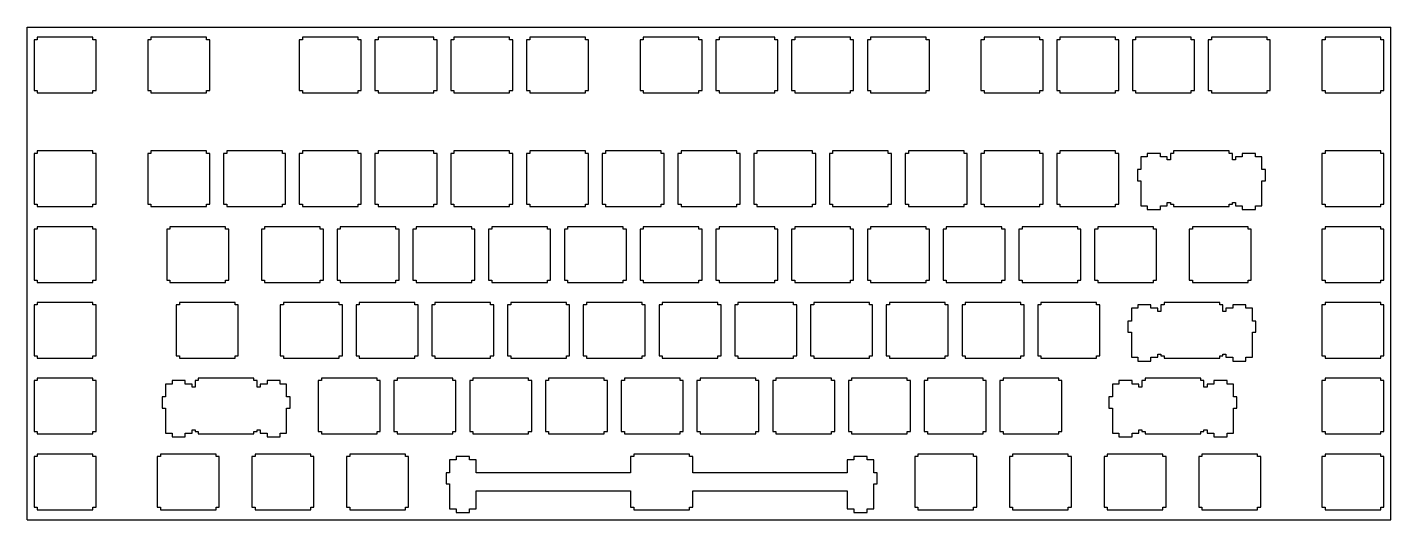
# Model space of a CAD drawing. Extents: x -171 to 171, y -62 to 62.
import ezdxf

# ---------------------------------------------------------------- set-up
doc = ezdxf.new("R2010")
doc.units = 0
doc.layers.get('0').update_dxf_attribs({"linetype": 'continuous'})

# ---------------------------------------------------------------- blocks, each defined once
blk = doc.blocks.new('SHAPE')
at = {"color": 0}
for p, q in [((-171.45, -61.9125), (-171.45, 61.9125)), ((-171.45, 61.9125), (171.45, 61.9125)), ((171.45, -61.9125), (171.45, 61.9125)), ((-168.925, 58.7875), (-169.725, 58.7875)), ((-169.725, 58.7875), (-169.725, 45.9875)), ((-168.925, 59.3875), (-168.925, 58.7875)), ((-154.925, 59.3875), (-168.925, 59.3875)), ((-154.925, 58.7875), (-154.925, 59.3875)), ((-154.125, 58.7875), (-154.925, 58.7875)), ((-154.125, 45.9875), (-154.125, 58.7875)), ((-141.15, 58.7875), (-141.15, 45.9875)), ((-140.35, 58.7875), (-141.15, 58.7875)), ((-140.35, 59.3875), (-140.35, 58.7875)), ((-126.35, 59.3875), (-140.35, 59.3875)), ((-126.35, 58.7875), (-126.35, 59.3875)), ((-125.55, 58.7875), (-126.35, 58.7875)), ((-125.55, 45.9875), (-125.55, 58.7875)), ((-103.05, 58.7875), (-103.05, 45.9875)), ((-102.25, 58.7875), (-103.05, 58.7875)), ((-102.25, 59.3875), (-102.25, 58.7875)), ((-88.25, 59.3875), (-102.25, 59.3875)), ((-88.25, 58.7875), (-88.25, 59.3875)), ((-87.45, 58.7875), (-88.25, 58.7875)), ((-87.45, 45.9875), (-87.45, 58.7875)), ((-84, 58.7875), (-84, 45.9875)), ((-83.2, 58.7875), (-84, 58.7875)), ((-69.2, 59.3875), (-83.2, 59.3875)), ((-83.2, 59.3875), (-83.2, 58.7875)), ((-69.2, 58.7875), (-69.2, 59.3875)), ((-68.4, 58.7875), (-69.2, 58.7875)), ((-68.4, 45.9875), (-68.4, 58.7875)), ((-64.95, 58.7875), (-64.95, 45.9875)), ((-64.15, 58.7875), (-64.95, 58.7875)), ((-50.15, 59.3875), (-64.15, 59.3875)), ((-64.15, 59.3875), (-64.15, 58.7875)), ((-50.15, 58.7875), (-50.15, 59.3875)), ((-49.35, 58.7875), (-50.15, 58.7875)), ((-49.35, 45.9875), (-49.35, 58.7875)), ((-45.1, 58.7875), (-45.9, 58.7875)), ((-45.9, 58.7875), (-45.9, 45.9875)), ((-31.1, 59.3875), (-45.1, 59.3875)), ((-45.1, 59.3875), (-45.1, 58.7875)), ((-31.1, 58.7875), (-31.1, 59.3875)), ((-30.3, 58.7875), (-31.1, 58.7875)), ((-30.3, 45.9875), (-30.3, 58.7875)), ((-17.325, 58.7875), (-17.325, 45.9875)), ((-16.525, 58.7875), (-17.325, 58.7875)), ((-16.525, 59.3875), (-16.525, 58.7875)), ((-2.525, 59.3875), (-16.525, 59.3875)), ((-2.525, 58.7875), (-2.525, 59.3875)), ((-1.725, 58.7875), (-2.525, 58.7875)), ((-1.725, 45.9875), (-1.725, 58.7875)), ((2.525, 58.7875), (1.725, 58.7875)), ((1.725, 58.7875), (1.725, 45.9875)), ((2.525, 59.3875), (2.525, 58.7875)), ((16.525, 59.3875), (2.525, 59.3875)), ((16.525, 58.7875), (16.525, 59.3875)), ((17.325, 58.7875), (16.525, 58.7875)), ((17.325, 45.9875), (17.325, 58.7875)), ((21.575, 58.7875), (20.775, 58.7875)), ((20.775, 58.7875), (20.775, 45.9875)), ((21.575, 59.3875), (21.575, 58.7875)), ((35.575, 59.3875), (21.575, 59.3875)), ((35.575, 58.7875), (35.575, 59.3875)), ((36.375, 58.7875), (35.575, 58.7875)), ((36.375, 45.9875), (36.375, 58.7875)), ((39.825, 58.7875), (39.825, 45.9875)), ((40.625, 58.7875), (39.825, 58.7875)), ((54.625, 59.3875), (40.625, 59.3875)), ((40.625, 59.3875), (40.625, 58.7875)), ((54.625, 58.7875), (54.625, 59.3875)), ((55.425, 58.7875), (54.625, 58.7875)), ((55.425, 45.9875), (55.425, 58.7875)), ((69.2, 58.7875), (68.4, 58.7875)), ((68.4, 58.7875), (68.4, 45.9875)), ((83.2, 59.3875), (69.2, 59.3875)), ((69.2, 59.3875), (69.2, 58.7875)), ((83.2, 58.7875), (83.2, 59.3875)), ((84, 58.7875), (83.2, 58.7875)), ((84, 45.9875), (84, 58.7875)), ((87.45, 58.7875), (87.45, 45.9875)), ((88.25, 58.7875), (87.45, 58.7875)), ((88.25, 59.3875), (88.25, 58.7875)), ((102.25, 59.3875), (88.25, 59.3875)), ((102.25, 58.7875), (102.25, 59.3875)), ((103.05, 58.7875), (102.25, 58.7875)), ((103.05, 45.9875), (103.05, 58.7875)), ((106.5, 58.7875), (106.5, 45.9875)), ((107.3, 58.7875), (106.5, 58.7875)), ((107.3, 59.3875), (107.3, 58.7875)), ((121.3, 59.3875), (107.3, 59.3875)), ((121.3, 58.7875), (121.3, 59.3875)), ((122.1, 58.7875), (121.3, 58.7875)), ((122.1, 45.9875), (122.1, 58.7875)), ((125.55, 58.7875), (125.55, 45.9875)), ((126.35, 58.7875), (125.55, 58.7875)), ((140.35, 59.3875), (126.35, 59.3875)), ((126.35, 59.3875), (126.35, 58.7875)), ((140.35, 58.7875), (140.35, 59.3875)), ((141.15, 58.7875), (140.35, 58.7875)), ((141.15, 45.9875), (141.15, 58.7875)), ((154.125, 58.7875), (154.125, 45.9875)), ((154.925, 58.7875), (154.125, 58.7875)), ((154.925, 59.3875), (154.925, 58.7875)), ((168.925, 59.3875), (154.925, 59.3875)), ((168.925, 58.7875), (168.925, 59.3875)), ((169.725, 58.7875), (168.925, 58.7875)), ((169.725, 45.9875), (169.725, 58.7875)), ((-169.725, 45.9875), (-168.925, 45.9875)), ((-168.925, 45.9875), (-168.925, 45.3875)), ((-168.925, 45.3875), (-154.925, 45.3875)), ((-154.925, 45.3875), (-154.925, 45.9875)), ((-154.925, 45.9875), (-154.125, 45.9875)), ((-141.15, 45.9875), (-140.35, 45.9875)), ((-140.35, 45.9875), (-140.35, 45.3875)), ((-140.35, 45.3875), (-126.35, 45.3875)), ((-126.35, 45.3875), (-126.35, 45.9875)), ((-126.35, 45.9875), (-125.55, 45.9875)), ((-103.05, 45.9875), (-102.25, 45.9875)), ((-102.25, 45.9875), (-102.25, 45.3875)), ((-102.25, 45.3875), (-88.25, 45.3875)), ((-88.25, 45.3875), (-88.25, 45.9875)), ((-88.25, 45.9875), (-87.45, 45.9875)), ((-84, 45.9875), (-83.2, 45.9875)), ((-83.2, 45.9875), (-83.2, 45.3875)), ((-83.2, 45.3875), (-69.2, 45.3875)), ((-69.2, 45.9875), (-68.4, 45.9875)), ((-69.2, 45.3875), (-69.2, 45.9875)), ((-64.95, 45.9875), (-64.15, 45.9875)), ((-64.15, 45.9875), (-64.15, 45.3875)), ((-64.15, 45.3875), (-50.15, 45.3875)), ((-50.15, 45.3875), (-50.15, 45.9875)), ((-50.15, 45.9875), (-49.35, 45.9875)), ((-45.9, 45.9875), (-45.1, 45.9875)), ((-45.1, 45.9875), (-45.1, 45.3875)), ((-45.1, 45.3875), (-31.1, 45.3875)), ((-31.1, 45.9875), (-30.3, 45.9875)), ((-31.1, 45.3875), (-31.1, 45.9875)), ((-17.325, 45.9875), (-16.525, 45.9875)), ((-16.525, 45.9875), (-16.525, 45.3875)), ((-16.525, 45.3875), (-2.525, 45.3875)), ((-2.525, 45.3875), (-2.525, 45.9875)), ((-2.525, 45.9875), (-1.725, 45.9875)), ((1.725, 45.9875), (2.525, 45.9875)), ((2.525, 45.9875), (2.525, 45.3875)), ((2.525, 45.3875), (16.525, 45.3875)), ((16.525, 45.9875), (17.325, 45.9875)), ((16.525, 45.3875), (16.525, 45.9875)), ((20.775, 45.9875), (21.575, 45.9875)), ((21.575, 45.9875), (21.575, 45.3875)), ((21.575, 45.3875), (35.575, 45.3875)), ((35.575, 45.9875), (36.375, 45.9875)), ((35.575, 45.3875), (35.575, 45.9875)), ((39.825, 45.9875), (40.625, 45.9875)), ((40.625, 45.9875), (40.625, 45.3875)), ((40.625, 45.3875), (54.625, 45.3875)), ((54.625, 45.3875), (54.625, 45.9875)), ((54.625, 45.9875), (55.425, 45.9875)), ((68.4, 45.9875), (69.2, 45.9875)), ((69.2, 45.9875), (69.2, 45.3875)), ((69.2, 45.3875), (83.2, 45.3875)), ((83.2, 45.9875), (84, 45.9875)), ((83.2, 45.3875), (83.2, 45.9875)), ((87.45, 45.9875), (88.25, 45.9875)), ((88.25, 45.9875), (88.25, 45.3875)), ((88.25, 45.3875), (102.25, 45.3875)), ((102.25, 45.3875), (102.25, 45.9875)), ((102.25, 45.9875), (103.05, 45.9875)), ((106.5, 45.9875), (107.3, 45.9875)), ((107.3, 45.9875), (107.3, 45.3875)), ((107.3, 45.3875), (121.3, 45.3875)), ((121.3, 45.3875), (121.3, 45.9875)), ((121.3, 45.9875), (122.1, 45.9875)), ((125.55, 45.9875), (126.35, 45.9875)), ((126.35, 45.9875), (126.35, 45.3875)), ((126.35, 45.3875), (140.35, 45.3875)), ((140.35, 45.9875), (141.15, 45.9875)), ((140.35, 45.3875), (140.35, 45.9875)), ((154.125, 45.9875), (154.925, 45.9875)), ((154.925, 45.9875), (154.925, 45.3875)), ((154.925, 45.3875), (168.925, 45.3875)), ((168.925, 45.3875), (168.925, 45.9875)), ((168.925, 45.9875), (169.725, 45.9875)), ((-169.725, 30.2125), (-169.725, 17.4125)), ((-168.925, 30.2125), (-169.725, 30.2125)), ((-168.925, 30.8125), (-168.925, 30.2125)), ((-154.925, 30.8125), (-168.925, 30.8125)), ((-154.925, 30.2125), (-154.925, 30.8125)), ((-154.125, 30.2125), (-154.925, 30.2125)), ((-154.125, 17.4125), (-154.125, 30.2125)), ((-141.15, 30.2125), (-141.15, 17.4125)), ((-140.35, 30.2125), (-141.15, 30.2125)), ((-140.35, 30.8125), (-140.35, 30.2125)), ((-126.35, 30.8125), (-140.35, 30.8125)), ((-126.35, 30.2125), (-126.35, 30.8125)), ((-125.55, 30.2125), (-126.35, 30.2125)), ((-125.55, 17.4125), (-125.55, 30.2125)), ((-121.3, 30.2125), (-122.1, 30.2125)), ((-122.1, 30.2125), (-122.1, 17.4125)), ((-107.3, 30.8125), (-121.3, 30.8125)), ((-121.3, 30.8125), (-121.3, 30.2125)), ((-107.3, 30.2125), (-107.3, 30.8125)), ((-106.5, 30.2125), (-107.3, 30.2125)), ((-106.5, 17.4125), (-106.5, 30.2125)), ((-102.25, 30.2125), (-103.05, 30.2125)), ((-103.05, 30.2125), (-103.05, 17.4125)), ((-88.25, 30.8125), (-102.25, 30.8125)), ((-102.25, 30.8125), (-102.25, 30.2125)), ((-88.25, 30.2125), (-88.25, 30.8125)), ((-87.45, 30.2125), (-88.25, 30.2125)), ((-87.45, 17.4125), (-87.45, 30.2125)), ((-84, 30.2125), (-84, 17.4125)), ((-83.2, 30.2125), (-84, 30.2125)), ((-83.2, 30.8125), (-83.2, 30.2125)), ((-69.2, 30.8125), (-83.2, 30.8125)), ((-69.2, 30.2125), (-69.2, 30.8125)), ((-68.4, 30.2125), (-69.2, 30.2125)), ((-68.4, 17.4125), (-68.4, 30.2125)), ((-64.95, 30.2125), (-64.95, 17.4125)), ((-64.15, 30.2125), (-64.95, 30.2125)), ((-50.15, 30.8125), (-64.15, 30.8125)), ((-64.15, 30.8125), (-64.15, 30.2125)), ((-50.15, 30.2125), (-50.15, 30.8125)), ((-49.35, 30.2125), (-50.15, 30.2125)), ((-49.35, 17.4125), (-49.35, 30.2125)), ((-45.1, 30.2125), (-45.9, 30.2125)), ((-45.9, 30.2125), (-45.9, 17.4125)), ((-45.1, 30.8125), (-45.1, 30.2125)), ((-31.1, 30.8125), (-45.1, 30.8125)), ((-31.1, 30.2125), (-31.1, 30.8125)), ((-30.3, 30.2125), (-31.1, 30.2125)), ((-30.3, 17.4125), (-30.3, 30.2125)), ((-26.85, 30.2125), (-26.85, 17.4125)), ((-26.05, 30.2125), (-26.85, 30.2125)), ((-26.05, 30.8125), (-26.05, 30.2125)), ((-12.05, 30.8125), (-26.05, 30.8125)), ((-12.05, 30.2125), (-12.05, 30.8125)), ((-11.25, 30.2125), (-12.05, 30.2125)), ((-11.25, 17.4125), (-11.25, 30.2125)), ((-7.8, 30.2125), (-7.8, 17.4125)), ((-7, 30.2125), (-7.8, 30.2125)), ((-7, 30.8125), (-7, 30.2125)), ((7, 30.8125), (-7, 30.8125)), ((7, 30.2125), (7, 30.8125)), ((7.8, 30.2125), (7, 30.2125)), ((7.8, 17.4125), (7.8, 30.2125)), ((12.05, 30.2125), (11.25, 30.2125)), ((11.25, 30.2125), (11.25, 17.4125)), ((26.05, 30.8125), (12.05, 30.8125)), ((12.05, 30.8125), (12.05, 30.2125)), ((26.05, 30.2125), (26.05, 30.8125)), ((26.85, 30.2125), (26.05, 30.2125)), ((26.85, 17.4125), (26.85, 30.2125)), ((31.1, 30.2125), (30.3, 30.2125)), ((30.3, 30.2125), (30.3, 17.4125)), ((31.1, 30.8125), (31.1, 30.2125)), ((45.1, 30.8125), (31.1, 30.8125)), ((45.1, 30.2125), (45.1, 30.8125)), ((45.9, 30.2125), (45.1, 30.2125)), ((45.9, 17.4125), (45.9, 30.2125)), ((49.35, 30.2125), (49.35, 17.4125)), ((50.15, 30.2125), (49.35, 30.2125)), ((50.15, 30.8125), (50.15, 30.2125)), ((64.15, 30.8125), (50.15, 30.8125)), ((64.15, 30.2125), (64.15, 30.8125)), ((64.95, 30.2125), (64.15, 30.2125)), ((64.95, 17.4125), (64.95, 30.2125)), ((69.2, 30.2125), (68.4, 30.2125)), ((68.4, 30.2125), (68.4, 17.4125)), ((83.2, 30.8125), (69.2, 30.8125)), ((69.2, 30.8125), (69.2, 30.2125)), ((83.2, 30.2125), (83.2, 30.8125)), ((84, 30.2125), (83.2, 30.2125)), ((84, 17.4125), (84, 30.2125)), ((87.45, 30.2125), (87.45, 17.4125)), ((88.25, 30.2125), (87.45, 30.2125)), ((88.25, 30.8125), (88.25, 30.2125)), ((102.25, 30.8125), (88.25, 30.8125)), ((102.25, 30.2125), (102.25, 30.8125)), ((103.05, 30.2125), (102.25, 30.2125)), ((103.05, 17.4125), (103.05, 30.2125)), ((110.225, 29.3425), (108.6, 29.3425)), ((108.6, 29.3425), (108.6, 26.1125)), ((113.525, 30.2125), (110.225, 30.2125)), ((110.225, 30.2125), (110.225, 29.3425)), ((113.525, 29.3425), (113.525, 30.2125)), ((115.25, 29.3425), (113.525, 29.3425)), ((115.25, 28.5425), (115.25, 29.3425)), ((116.025, 28.5425), (115.25, 28.5425)), ((116.825, 30.2125), (116.025, 30.2125)), ((116.025, 30.2125), (116.025, 28.5425)), ((130.825, 30.8125), (116.825, 30.8125)), ((116.825, 30.8125), (116.825, 30.2125)), ((130.825, 30.2125), (130.825, 30.8125)), ((131.625, 30.2125), (130.825, 30.2125)), ((131.625, 28.5425), (131.625, 30.2125)), ((132.4, 28.5425), (131.625, 28.5425)), ((132.4, 29.3425), (132.4, 28.5425)), ((134.125, 29.3425), (132.4, 29.3425)), ((134.125, 30.2125), (134.125, 29.3425)), ((137.425, 30.2125), (134.125, 30.2125)), ((137.425, 29.3425), (137.425, 30.2125)), ((139.05, 29.3425), (137.425, 29.3425)), ((139.05, 26.1125), (139.05, 29.3425)), ((154.125, 30.2125), (154.125, 17.4125)), ((154.925, 30.2125), (154.125, 30.2125)), ((154.925, 30.8125), (154.925, 30.2125)), ((168.925, 30.8125), (154.925, 30.8125)), ((168.925, 30.2125), (168.925, 30.8125)), ((169.725, 30.2125), (168.925, 30.2125)), ((169.725, 17.4125), (169.725, 30.2125)), ((108.6, 26.1125), (107.725, 26.1125)), ((107.725, 26.1125), (107.725, 23.3125)), ((139.925, 26.1125), (139.05, 26.1125)), ((139.925, 23.3125), (139.925, 26.1125)), ((107.725, 23.3125), (108.6, 23.3125)), ((108.6, 23.3125), (108.6, 17.0425)), ((139.05, 23.3125), (139.925, 23.3125)), ((139.05, 17.0425), (139.05, 23.3125)), ((-169.725, 17.4125), (-168.925, 17.4125)), ((-168.925, 17.4125), (-168.925, 16.8125)), ((-154.925, 16.8125), (-154.925, 17.4125)), ((-154.925, 17.4125), (-154.125, 17.4125)), ((-141.15, 17.4125), (-140.35, 17.4125)), ((-140.35, 17.4125), (-140.35, 16.8125)), ((-126.35, 16.8125), (-126.35, 17.4125)), ((-126.35, 17.4125), (-125.55, 17.4125)), ((-122.1, 17.4125), (-121.3, 17.4125)), ((-121.3, 17.4125), (-121.3, 16.8125)), ((-107.3, 17.4125), (-106.5, 17.4125)), ((-107.3, 16.8125), (-107.3, 17.4125)), ((-103.05, 17.4125), (-102.25, 17.4125)), ((-102.25, 17.4125), (-102.25, 16.8125)), ((-88.25, 17.4125), (-87.45, 17.4125)), ((-88.25, 16.8125), (-88.25, 17.4125)), ((-84, 17.4125), (-83.2, 17.4125)), ((-83.2, 17.4125), (-83.2, 16.8125)), ((-69.2, 16.8125), (-69.2, 17.4125)), ((-69.2, 17.4125), (-68.4, 17.4125)), ((-64.95, 17.4125), (-64.15, 17.4125)), ((-64.15, 17.4125), (-64.15, 16.8125)), ((-50.15, 16.8125), (-50.15, 17.4125)), ((-50.15, 17.4125), (-49.35, 17.4125)), ((-45.9, 17.4125), (-45.1, 17.4125)), ((-45.1, 17.4125), (-45.1, 16.8125)), ((-31.1, 17.4125), (-30.3, 17.4125)), ((-31.1, 16.8125), (-31.1, 17.4125)), ((-26.85, 17.4125), (-26.05, 17.4125)), ((-26.05, 17.4125), (-26.05, 16.8125)), ((-12.05, 16.8125), (-12.05, 17.4125)), ((-12.05, 17.4125), (-11.25, 17.4125)), ((-7.8, 17.4125), (-7, 17.4125)), ((-7, 17.4125), (-7, 16.8125)), ((7, 16.8125), (7, 17.4125)), ((7, 17.4125), (7.8, 17.4125)), ((11.25, 17.4125), (12.05, 17.4125)), ((12.05, 17.4125), (12.05, 16.8125)), ((26.05, 17.4125), (26.85, 17.4125)), ((26.05, 16.8125), (26.05, 17.4125)), ((30.3, 17.4125), (31.1, 17.4125)), ((31.1, 17.4125), (31.1, 16.8125)), ((45.1, 16.8125), (45.1, 17.4125)), ((45.1, 17.4125), (45.9, 17.4125)), ((49.35, 17.4125), (50.15, 17.4125)), ((50.15, 17.4125), (50.15, 16.8125)), ((64.15, 16.8125), (64.15, 17.4125)), ((64.15, 17.4125), (64.95, 17.4125)), ((68.4, 17.4125), (69.2, 17.4125)), ((69.2, 17.4125), (69.2, 16.8125)), ((83.2, 17.4125), (84, 17.4125)), ((83.2, 16.8125), (83.2, 17.4125)), ((87.45, 17.4125), (88.25, 17.4125)), ((88.25, 17.4125), (88.25, 16.8125)), ((102.25, 16.8125), (102.25, 17.4125)), ((102.25, 17.4125), (103.05, 17.4125)), ((115.25, 17.0425), (115.25, 17.8425)), ((115.25, 17.8425), (116.025, 17.8425)), ((116.025, 17.8425), (116.025, 17.4125)), ((116.025, 17.4125), (116.825, 17.4125)), ((116.825, 17.4125), (116.825, 16.8125)), ((130.825, 17.4125), (131.625, 17.4125)), ((130.825, 16.8125), (130.825, 17.4125)), ((131.625, 17.8425), (132.4, 17.8425)), ((131.625, 17.4125), (131.625, 17.8425)), ((132.4, 17.8425), (132.4, 17.0425)), ((154.125, 17.4125), (154.925, 17.4125)), ((154.925, 17.4125), (154.925, 16.8125)), ((168.925, 16.8125), (168.925, 17.4125)), ((168.925, 17.4125), (169.725, 17.4125)), ((-168.925, 16.8125), (-154.925, 16.8125)), ((-140.35, 16.8125), (-126.35, 16.8125)), ((-121.3, 16.8125), (-107.3, 16.8125)), ((-102.25, 16.8125), (-88.25, 16.8125)), ((-83.2, 16.8125), (-69.2, 16.8125)), ((-64.15, 16.8125), (-50.15, 16.8125)), ((-45.1, 16.8125), (-31.1, 16.8125)), ((-26.05, 16.8125), (-12.05, 16.8125)), ((-7, 16.8125), (7, 16.8125)), ((12.05, 16.8125), (26.05, 16.8125)), ((31.1, 16.8125), (45.1, 16.8125)), ((50.15, 16.8125), (64.15, 16.8125)), ((69.2, 16.8125), (83.2, 16.8125)), ((88.25, 16.8125), (102.25, 16.8125)), ((108.6, 17.0425), (110.225, 17.0425)), ((110.225, 17.0425), (110.225, 16.0625)), ((110.225, 16.0625), (113.525, 16.0625)), ((113.525, 16.0625), (113.525, 17.0425)), ((113.525, 17.0425), (115.25, 17.0425)), ((116.825, 16.8125), (130.825, 16.8125)), ((132.4, 17.0425), (134.125, 17.0425)), ((134.125, 17.0425), (134.125, 16.0625)), ((134.125, 16.0625), (137.425, 16.0625)), ((137.425, 17.0425), (139.05, 17.0425)), ((137.425, 16.0625), (137.425, 17.0425)), ((154.925, 16.8125), (168.925, 16.8125)), ((-169.725, 11.1625), (-169.725, -1.6375)), ((-168.925, 11.1625), (-169.725, 11.1625)), ((-168.925, 11.7625), (-168.925, 11.1625)), ((-154.925, 11.7625), (-168.925, 11.7625)), ((-154.925, 11.1625), (-154.925, 11.7625)), ((-154.125, 11.1625), (-154.925, 11.1625)), ((-154.125, -1.6375), (-154.125, 11.1625)), ((-135.5875, 11.1625), (-136.3875, 11.1625)), ((-136.3875, 11.1625), (-136.3875, -1.6375)), ((-121.5875, 11.7625), (-135.5875, 11.7625)), ((-135.5875, 11.7625), (-135.5875, 11.1625)), ((-121.5875, 11.1625), (-121.5875, 11.7625)), ((-120.7875, 11.1625), (-121.5875, 11.1625)), ((-120.7875, -1.6375), (-120.7875, 11.1625)), ((-111.775, 11.1625), (-112.575, 11.1625)), ((-112.575, 11.1625), (-112.575, -1.6375)), ((-97.775, 11.7625), (-111.775, 11.7625)), ((-111.775, 11.7625), (-111.775, 11.1625)), ((-97.775, 11.1625), (-97.775, 11.7625)), ((-96.975, 11.1625), (-97.775, 11.1625)), ((-96.975, -1.6375), (-96.975, 11.1625)), ((-93.525, 11.1625), (-93.525, -1.6375)), ((-92.725, 11.1625), (-93.525, 11.1625)), ((-78.725, 11.7625), (-92.725, 11.7625)), ((-92.725, 11.7625), (-92.725, 11.1625)), ((-78.725, 11.1625), (-78.725, 11.7625)), ((-77.925, 11.1625), (-78.725, 11.1625)), ((-77.925, -1.6375), (-77.925, 11.1625)), ((-73.675, 11.1625), (-74.475, 11.1625)), ((-74.475, 11.1625), (-74.475, -1.6375)), ((-73.675, 11.7625), (-73.675, 11.1625)), ((-59.675, 11.7625), (-73.675, 11.7625)), ((-59.675, 11.1625), (-59.675, 11.7625)), ((-58.875, 11.1625), (-59.675, 11.1625)), ((-58.875, -1.6375), (-58.875, 11.1625)), ((-54.625, 11.1625), (-55.425, 11.1625)), ((-55.425, 11.1625), (-55.425, -1.6375)), ((-40.625, 11.7625), (-54.625, 11.7625)), ((-54.625, 11.7625), (-54.625, 11.1625)), ((-40.625, 11.1625), (-40.625, 11.7625)), ((-39.825, 11.1625), (-40.625, 11.1625)), ((-39.825, -1.6375), (-39.825, 11.1625)), ((-36.375, 11.1625), (-36.375, -1.6375)), ((-35.575, 11.1625), (-36.375, 11.1625)), ((-21.575, 11.7625), (-35.575, 11.7625)), ((-35.575, 11.7625), (-35.575, 11.1625)), ((-21.575, 11.1625), (-21.575, 11.7625)), ((-20.775, 11.1625), (-21.575, 11.1625)), ((-20.775, -1.6375), (-20.775, 11.1625)), ((-17.325, 11.1625), (-17.325, -1.6375)), ((-16.525, 11.1625), (-17.325, 11.1625)), ((-16.525, 11.7625), (-16.525, 11.1625)), ((-2.525, 11.7625), (-16.525, 11.7625)), ((-2.525, 11.1625), (-2.525, 11.7625)), ((-1.725, 11.1625), (-2.525, 11.1625)), ((-1.725, -1.6375), (-1.725, 11.1625)), ((2.525, 11.1625), (1.725, 11.1625)), ((1.725, 11.1625), (1.725, -1.6375)), ((16.525, 11.7625), (2.525, 11.7625)), ((2.525, 11.7625), (2.525, 11.1625)), ((16.525, 11.1625), (16.525, 11.7625)), ((17.325, 11.1625), (16.525, 11.1625)), ((17.325, -1.6375), (17.325, 11.1625)), ((20.775, 11.1625), (20.775, -1.6375)), ((21.575, 11.1625), (20.775, 11.1625)), ((21.575, 11.7625), (21.575, 11.1625)), ((35.575, 11.7625), (21.575, 11.7625)), ((35.575, 11.1625), (35.575, 11.7625)), ((36.375, 11.1625), (35.575, 11.1625)), ((36.375, -1.6375), (36.375, 11.1625)), ((39.825, 11.1625), (39.825, -1.6375)), ((40.625, 11.1625), (39.825, 11.1625)), ((54.625, 11.7625), (40.625, 11.7625)), ((40.625, 11.7625), (40.625, 11.1625)), ((54.625, 11.1625), (54.625, 11.7625)), ((55.425, 11.1625), (54.625, 11.1625)), ((55.425, -1.6375), (55.425, 11.1625)), ((59.675, 11.1625), (58.875, 11.1625)), ((58.875, 11.1625), (58.875, -1.6375)), ((59.675, 11.7625), (59.675, 11.1625)), ((73.675, 11.7625), (59.675, 11.7625)), ((73.675, 11.1625), (73.675, 11.7625)), ((74.475, 11.1625), (73.675, 11.1625)), ((74.475, -1.6375), (74.475, 11.1625)), ((77.925, 11.1625), (77.925, -1.6375)), ((78.725, 11.1625), (77.925, 11.1625)), ((78.725, 11.7625), (78.725, 11.1625)), ((92.725, 11.7625), (78.725, 11.7625)), ((92.725, 11.1625), (92.725, 11.7625)), ((93.525, 11.1625), (92.725, 11.1625)), ((93.525, -1.6375), (93.525, 11.1625)), ((97.775, 11.1625), (96.975, 11.1625)), ((96.975, 11.1625), (96.975, -1.6375)), ((111.775, 11.7625), (97.775, 11.7625)), ((97.775, 11.7625), (97.775, 11.1625)), ((111.775, 11.1625), (111.775, 11.7625)), ((112.575, 11.1625), (111.775, 11.1625)), ((112.575, -1.6375), (112.575, 11.1625)), ((120.7875, 11.1625), (120.7875, -1.6375)), ((121.5875, 11.1625), (120.7875, 11.1625)), ((135.5875, 11.7625), (121.5875, 11.7625)), ((121.5875, 11.7625), (121.5875, 11.1625)), ((135.5875, 11.1625), (135.5875, 11.7625)), ((136.3875, 11.1625), (135.5875, 11.1625)), ((136.3875, -1.6375), (136.3875, 11.1625)), ((154.925, 11.1625), (154.125, 11.1625)), ((154.125, 11.1625), (154.125, -1.6375)), ((168.925, 11.7625), (154.925, 11.7625)), ((154.925, 11.7625), (154.925, 11.1625)), ((168.925, 11.1625), (168.925, 11.7625)), ((169.725, 11.1625), (168.925, 11.1625)), ((169.725, -1.6375), (169.725, 11.1625)), ((-169.725, -1.6375), (-168.925, -1.6375)), ((-168.925, -1.6375), (-168.925, -2.2375)), ((-168.925, -2.2375), (-154.925, -2.2375)), ((-154.925, -2.2375), (-154.925, -1.6375)), ((-154.925, -1.6375), (-154.125, -1.6375)), ((-136.3875, -1.6375), (-135.5875, -1.6375)), ((-135.5875, -1.6375), (-135.5875, -2.2375)), ((-135.5875, -2.2375), (-121.5875, -2.2375)), ((-121.5875, -1.6375), (-120.7875, -1.6375)), ((-121.5875, -2.2375), (-121.5875, -1.6375)), ((-112.575, -1.6375), (-111.775, -1.6375)), ((-111.775, -1.6375), (-111.775, -2.2375)), ((-111.775, -2.2375), (-97.775, -2.2375)), ((-97.775, -1.6375), (-96.975, -1.6375)), ((-97.775, -2.2375), (-97.775, -1.6375)), ((-93.525, -1.6375), (-92.725, -1.6375)), ((-92.725, -1.6375), (-92.725, -2.2375)), ((-92.725, -2.2375), (-78.725, -2.2375)), ((-78.725, -1.6375), (-77.925, -1.6375)), ((-78.725, -2.2375), (-78.725, -1.6375)), ((-74.475, -1.6375), (-73.675, -1.6375)), ((-73.675, -1.6375), (-73.675, -2.2375)), ((-73.675, -2.2375), (-59.675, -2.2375)), ((-59.675, -1.6375), (-58.875, -1.6375)), ((-59.675, -2.2375), (-59.675, -1.6375)), ((-55.425, -1.6375), (-54.625, -1.6375)), ((-54.625, -1.6375), (-54.625, -2.2375)), ((-54.625, -2.2375), (-40.625, -2.2375)), ((-40.625, -1.6375), (-39.825, -1.6375)), ((-40.625, -2.2375), (-40.625, -1.6375)), ((-36.375, -1.6375), (-35.575, -1.6375)), ((-35.575, -1.6375), (-35.575, -2.2375)), ((-35.575, -2.2375), (-21.575, -2.2375)), ((-21.575, -2.2375), (-21.575, -1.6375)), ((-21.575, -1.6375), (-20.775, -1.6375)), ((-17.325, -1.6375), (-16.525, -1.6375)), ((-16.525, -1.6375), (-16.525, -2.2375)), ((-16.525, -2.2375), (-2.525, -2.2375)), ((-2.525, -2.2375), (-2.525, -1.6375)), ((-2.525, -1.6375), (-1.725, -1.6375)), ((1.725, -1.6375), (2.525, -1.6375)), ((2.525, -1.6375), (2.525, -2.2375)), ((2.525, -2.2375), (16.525, -2.2375)), ((16.525, -1.6375), (17.325, -1.6375)), ((16.525, -2.2375), (16.525, -1.6375)), ((20.775, -1.6375), (21.575, -1.6375)), ((21.575, -1.6375), (21.575, -2.2375)), ((21.575, -2.2375), (35.575, -2.2375)), ((35.575, -2.2375), (35.575, -1.6375)), ((35.575, -1.6375), (36.375, -1.6375)), ((39.825, -1.6375), (40.625, -1.6375)), ((40.625, -1.6375), (40.625, -2.2375)), ((40.625, -2.2375), (54.625, -2.2375)), ((54.625, -1.6375), (55.425, -1.6375)), ((54.625, -2.2375), (54.625, -1.6375)), ((58.875, -1.6375), (59.675, -1.6375)), ((59.675, -1.6375), (59.675, -2.2375)), ((59.675, -2.2375), (73.675, -2.2375)), ((73.675, -1.6375), (74.475, -1.6375)), ((73.675, -2.2375), (73.675, -1.6375)), ((77.925, -1.6375), (78.725, -1.6375)), ((78.725, -1.6375), (78.725, -2.2375)), ((78.725, -2.2375), (92.725, -2.2375)), ((92.725, -2.2375), (92.725, -1.6375)), ((92.725, -1.6375), (93.525, -1.6375)), ((96.975, -1.6375), (97.775, -1.6375)), ((97.775, -1.6375), (97.775, -2.2375)), ((97.775, -2.2375), (111.775, -2.2375)), ((111.775, -1.6375), (112.575, -1.6375)), ((111.775, -2.2375), (111.775, -1.6375)), ((120.7875, -1.6375), (121.5875, -1.6375)), ((121.5875, -1.6375), (121.5875, -2.2375)), ((121.5875, -2.2375), (135.5875, -2.2375)), ((135.5875, -1.6375), (136.3875, -1.6375)), ((135.5875, -2.2375), (135.5875, -1.6375)), ((154.125, -1.6375), (154.925, -1.6375)), ((154.925, -1.6375), (154.925, -2.2375)), ((154.925, -2.2375), (168.925, -2.2375)), ((168.925, -1.6375), (169.725, -1.6375)), ((168.925, -2.2375), (168.925, -1.6375)), ((-168.925, -7.8875), (-169.725, -7.8875)), ((-169.725, -7.8875), (-169.725, -20.6875)), ((-168.925, -7.2875), (-168.925, -7.8875)), ((-154.925, -7.2875), (-168.925, -7.2875)), ((-154.925, -7.8875), (-154.925, -7.2875)), ((-154.125, -7.8875), (-154.925, -7.8875)), ((-154.125, -20.6875), (-154.125, -7.8875)), ((-133.20625, -7.8875), (-134.00625, -7.8875)), ((-134.00625, -7.8875), (-134.00625, -20.6875)), ((-119.20625, -7.2875), (-133.20625, -7.2875)), ((-133.20625, -7.2875), (-133.20625, -7.8875)), ((-119.20625, -7.8875), (-119.20625, -7.2875)), ((-118.40625, -7.8875), (-119.20625, -7.8875)), ((-118.40625, -20.6875), (-118.40625, -7.8875)), ((-107.8125, -7.8875), (-107.8125, -20.6875)), ((-107.0125, -7.8875), (-107.8125, -7.8875)), ((-107.0125, -7.2875), (-107.0125, -7.8875)), ((-93.0125, -7.2875), (-107.0125, -7.2875)), ((-93.0125, -7.8875), (-93.0125, -7.2875)), ((-92.2125, -7.8875), (-93.0125, -7.8875)), ((-92.2125, -20.6875), (-92.2125, -7.8875)), ((-87.9625, -7.8875), (-88.7625, -7.8875)), ((-88.7625, -7.8875), (-88.7625, -20.6875)), ((-73.9625, -7.2875), (-87.9625, -7.2875)), ((-87.9625, -7.2875), (-87.9625, -7.8875)), ((-73.9625, -7.8875), (-73.9625, -7.2875)), ((-73.1625, -7.8875), (-73.9625, -7.8875)), ((-73.1625, -20.6875), (-73.1625, -7.8875)), ((-69.7125, -7.8875), (-69.7125, -20.6875)), ((-68.9125, -7.8875), (-69.7125, -7.8875)), ((-68.9125, -7.2875), (-68.9125, -7.8875)), ((-54.9125, -7.2875), (-68.9125, -7.2875)), ((-54.9125, -7.8875), (-54.9125, -7.2875)), ((-54.1125, -7.8875), (-54.9125, -7.8875)), ((-54.1125, -20.6875), (-54.1125, -7.8875)), ((-50.6625, -7.8875), (-50.6625, -20.6875)), ((-49.8625, -7.8875), (-50.6625, -7.8875)), ((-49.8625, -7.2875), (-49.8625, -7.8875)), ((-35.8625, -7.2875), (-49.8625, -7.2875)), ((-35.8625, -7.8875), (-35.8625, -7.2875)), ((-35.0625, -7.8875), (-35.8625, -7.8875)), ((-35.0625, -20.6875), (-35.0625, -7.8875)), ((-30.8125, -7.8875), (-31.6125, -7.8875)), ((-31.6125, -7.8875), (-31.6125, -20.6875)), ((-16.8125, -7.2875), (-30.8125, -7.2875)), ((-30.8125, -7.2875), (-30.8125, -7.8875)), ((-16.8125, -7.8875), (-16.8125, -7.2875)), ((-16.0125, -7.8875), (-16.8125, -7.8875)), ((-16.0125, -20.6875), (-16.0125, -7.8875)), ((-12.5625, -7.8875), (-12.5625, -20.6875)), ((-11.7625, -7.8875), (-12.5625, -7.8875)), ((-11.7625, -7.2875), (-11.7625, -7.8875)), ((2.2375, -7.2875), (-11.7625, -7.2875)), ((2.2375, -7.8875), (2.2375, -7.2875)), ((3.0375, -7.8875), (2.2375, -7.8875)), ((3.0375, -20.6875), (3.0375, -7.8875)), ((6.4875, -7.8875), (6.4875, -20.6875)), ((7.2875, -7.8875), (6.4875, -7.8875)), ((21.2875, -7.2875), (7.2875, -7.2875)), ((7.2875, -7.2875), (7.2875, -7.8875)), ((21.2875, -7.8875), (21.2875, -7.2875)), ((22.0875, -7.8875), (21.2875, -7.8875)), ((22.0875, -20.6875), (22.0875, -7.8875)), ((25.5375, -7.8875), (25.5375, -20.6875)), ((26.3375, -7.8875), (25.5375, -7.8875)), ((26.3375, -7.2875), (26.3375, -7.8875)), ((40.3375, -7.2875), (26.3375, -7.2875)), ((40.3375, -7.8875), (40.3375, -7.2875)), ((41.1375, -7.8875), (40.3375, -7.8875)), ((41.1375, -20.6875), (41.1375, -7.8875)), ((45.3875, -7.8875), (44.5875, -7.8875)), ((44.5875, -7.8875), (44.5875, -20.6875)), ((59.3875, -7.2875), (45.3875, -7.2875)), ((45.3875, -7.2875), (45.3875, -7.8875)), ((59.3875, -7.8875), (59.3875, -7.2875)), ((60.1875, -7.8875), (59.3875, -7.8875)), ((60.1875, -20.6875), (60.1875, -7.8875)), ((64.4375, -7.8875), (63.6375, -7.8875)), ((63.6375, -7.8875), (63.6375, -20.6875)), ((78.4375, -7.2875), (64.4375, -7.2875)), ((64.4375, -7.2875), (64.4375, -7.8875)), ((78.4375, -7.8875), (78.4375, -7.2875)), ((79.2375, -7.8875), (78.4375, -7.8875)), ((79.2375, -20.6875), (79.2375, -7.8875)), ((83.4875, -7.8875), (82.6875, -7.8875)), ((82.6875, -7.8875), (82.6875, -20.6875)), ((97.4875, -7.2875), (83.4875, -7.2875)), ((83.4875, -7.2875), (83.4875, -7.8875)), ((97.4875, -7.8875), (97.4875, -7.2875)), ((98.2875, -7.8875), (97.4875, -7.8875)), ((98.2875, -20.6875), (98.2875, -7.8875)), ((106.21875, -8.7575), (106.21875, -11.9875)), ((107.84375, -8.7575), (106.21875, -8.7575)), ((107.84375, -7.8875), (107.84375, -8.7575)), ((111.14375, -7.8875), (107.84375, -7.8875)), ((111.14375, -8.7575), (111.14375, -7.8875)), ((112.86875, -8.7575), (111.14375, -8.7575)), ((112.86875, -9.5575), (112.86875, -8.7575)), ((113.64375, -9.5575), (112.86875, -9.5575)), ((113.64375, -7.8875), (113.64375, -9.5575)), ((114.44375, -7.8875), (113.64375, -7.8875)), ((114.44375, -7.2875), (114.44375, -7.8875)), ((128.44375, -7.2875), (114.44375, -7.2875)), ((128.44375, -7.8875), (128.44375, -7.2875)), ((129.24375, -7.8875), (128.44375, -7.8875)), ((129.24375, -9.5575), (129.24375, -7.8875)), ((130.01875, -9.5575), (129.24375, -9.5575)), ((131.74375, -8.7575), (130.01875, -8.7575)), ((130.01875, -8.7575), (130.01875, -9.5575)), ((135.04375, -7.8875), (131.74375, -7.8875)), ((131.74375, -7.8875), (131.74375, -8.7575)), ((135.04375, -8.7575), (135.04375, -7.8875)), ((136.66875, -8.7575), (135.04375, -8.7575)), ((136.66875, -11.9875), (136.66875, -8.7575)), ((154.125, -7.8875), (154.125, -20.6875)), ((154.925, -7.8875), (154.125, -7.8875)), ((154.925, -7.2875), (154.925, -7.8875)), ((168.925, -7.2875), (154.925, -7.2875)), ((168.925, -7.8875), (168.925, -7.2875)), ((169.725, -7.8875), (168.925, -7.8875)), ((169.725, -20.6875), (169.725, -7.8875)), ((105.34375, -11.9875), (105.34375, -14.7875)), ((106.21875, -11.9875), (105.34375, -11.9875)), ((137.54375, -11.9875), (136.66875, -11.9875)), ((137.54375, -14.7875), (137.54375, -11.9875)), ((105.34375, -14.7875), (106.21875, -14.7875)), ((106.21875, -14.7875), (106.21875, -21.0575)), ((136.66875, -21.0575), (136.66875, -14.7875)), ((136.66875, -14.7875), (137.54375, -14.7875)), ((112.86875, -20.2575), (113.64375, -20.2575)), ((112.86875, -21.0575), (112.86875, -20.2575)), ((113.64375, -20.2575), (113.64375, -20.6875)), ((129.24375, -20.6875), (129.24375, -20.2575)), ((129.24375, -20.2575), (130.01875, -20.2575)), ((130.01875, -20.2575), (130.01875, -21.0575)), ((-169.725, -20.6875), (-168.925, -20.6875)), ((-168.925, -20.6875), (-168.925, -21.2875)), ((-168.925, -21.2875), (-154.925, -21.2875)), ((-154.925, -21.2875), (-154.925, -20.6875)), ((-154.925, -20.6875), (-154.125, -20.6875)), ((-134.00625, -20.6875), (-133.20625, -20.6875)), ((-133.20625, -20.6875), (-133.20625, -21.2875)), ((-133.20625, -21.2875), (-119.20625, -21.2875)), ((-119.20625, -20.6875), (-118.40625, -20.6875)), ((-119.20625, -21.2875), (-119.20625, -20.6875)), ((-107.8125, -20.6875), (-107.0125, -20.6875)), ((-107.0125, -20.6875), (-107.0125, -21.2875)), ((-107.0125, -21.2875), (-93.0125, -21.2875)), ((-93.0125, -21.2875), (-93.0125, -20.6875)), ((-93.0125, -20.6875), (-92.2125, -20.6875)), ((-88.7625, -20.6875), (-87.9625, -20.6875)), ((-87.9625, -20.6875), (-87.9625, -21.2875)), ((-87.9625, -21.2875), (-73.9625, -21.2875)), ((-73.9625, -20.6875), (-73.1625, -20.6875)), ((-73.9625, -21.2875), (-73.9625, -20.6875)), ((-69.7125, -20.6875), (-68.9125, -20.6875)), ((-68.9125, -20.6875), (-68.9125, -21.2875)), ((-68.9125, -21.2875), (-54.9125, -21.2875)), ((-54.9125, -21.2875), (-54.9125, -20.6875)), ((-54.9125, -20.6875), (-54.1125, -20.6875)), ((-50.6625, -20.6875), (-49.8625, -20.6875)), ((-49.8625, -20.6875), (-49.8625, -21.2875)), ((-49.8625, -21.2875), (-35.8625, -21.2875)), ((-35.8625, -21.2875), (-35.8625, -20.6875)), ((-35.8625, -20.6875), (-35.0625, -20.6875)), ((-31.6125, -20.6875), (-30.8125, -20.6875)), ((-30.8125, -20.6875), (-30.8125, -21.2875)), ((-30.8125, -21.2875), (-16.8125, -21.2875)), ((-16.8125, -20.6875), (-16.0125, -20.6875)), ((-16.8125, -21.2875), (-16.8125, -20.6875)), ((-12.5625, -20.6875), (-11.7625, -20.6875)), ((-11.7625, -20.6875), (-11.7625, -21.2875)), ((-11.7625, -21.2875), (2.2375, -21.2875)), ((2.2375, -21.2875), (2.2375, -20.6875)), ((2.2375, -20.6875), (3.0375, -20.6875)), ((6.4875, -20.6875), (7.2875, -20.6875)), ((7.2875, -20.6875), (7.2875, -21.2875)), ((7.2875, -21.2875), (21.2875, -21.2875)), ((21.2875, -20.6875), (22.0875, -20.6875)), ((21.2875, -21.2875), (21.2875, -20.6875)), ((25.5375, -20.6875), (26.3375, -20.6875)), ((26.3375, -20.6875), (26.3375, -21.2875)), ((26.3375, -21.2875), (40.3375, -21.2875)), ((40.3375, -21.2875), (40.3375, -20.6875)), ((40.3375, -20.6875), (41.1375, -20.6875)), ((44.5875, -20.6875), (45.3875, -20.6875)), ((45.3875, -20.6875), (45.3875, -21.2875)), ((45.3875, -21.2875), (59.3875, -21.2875)), ((59.3875, -20.6875), (60.1875, -20.6875)), ((59.3875, -21.2875), (59.3875, -20.6875)), ((63.6375, -20.6875), (64.4375, -20.6875)), ((64.4375, -20.6875), (64.4375, -21.2875)), ((64.4375, -21.2875), (78.4375, -21.2875)), ((78.4375, -20.6875), (79.2375, -20.6875)), ((78.4375, -21.2875), (78.4375, -20.6875)), ((82.6875, -20.6875), (83.4875, -20.6875)), ((83.4875, -20.6875), (83.4875, -21.2875)), ((83.4875, -21.2875), (97.4875, -21.2875)), ((97.4875, -20.6875), (98.2875, -20.6875)), ((97.4875, -21.2875), (97.4875, -20.6875)), ((106.21875, -21.0575), (107.84375, -21.0575)), ((107.84375, -21.0575), (107.84375, -22.0375)), ((107.84375, -22.0375), (111.14375, -22.0375)), ((111.14375, -21.0575), (112.86875, -21.0575)), ((111.14375, -22.0375), (111.14375, -21.0575)), ((113.64375, -20.6875), (114.44375, -20.6875)), ((114.44375, -20.6875), (114.44375, -21.2875)), ((114.44375, -21.2875), (128.44375, -21.2875)), ((128.44375, -21.2875), (128.44375, -20.6875)), ((128.44375, -20.6875), (129.24375, -20.6875)), ((130.01875, -21.0575), (131.74375, -21.0575)), ((131.74375, -21.0575), (131.74375, -22.0375)), ((131.74375, -22.0375), (135.04375, -22.0375)), ((135.04375, -22.0375), (135.04375, -21.0575)), ((135.04375, -21.0575), (136.66875, -21.0575)), ((154.125, -20.6875), (154.925, -20.6875)), ((154.925, -20.6875), (154.925, -21.2875)), ((154.925, -21.2875), (168.925, -21.2875)), ((168.925, -21.2875), (168.925, -20.6875)), ((168.925, -20.6875), (169.725, -20.6875)), ((-168.925, -26.9375), (-169.725, -26.9375)), ((-169.725, -26.9375), (-169.725, -39.7375)), ((-168.925, -26.3375), (-168.925, -26.9375)), ((-154.925, -26.3375), (-168.925, -26.3375)), ((-154.925, -26.9375), (-154.925, -26.3375)), ((-154.125, -26.9375), (-154.925, -26.9375)), ((-154.125, -39.7375), (-154.125, -26.9375)), ((-131.74375, -26.9375), (-135.04375, -26.9375)), ((-135.04375, -26.9375), (-135.04375, -27.8075)), ((-131.74375, -27.8075), (-131.74375, -26.9375)), ((-128.44375, -26.9375), (-129.24375, -26.9375)), ((-129.24375, -26.9375), (-129.24375, -28.6075)), ((-114.44375, -26.3375), (-128.44375, -26.3375)), ((-128.44375, -26.3375), (-128.44375, -26.9375)), ((-114.44375, -26.9375), (-114.44375, -26.3375)), ((-113.64375, -26.9375), (-114.44375, -26.9375)), ((-113.64375, -28.6075), (-113.64375, -26.9375)), ((-111.14375, -26.9375), (-111.14375, -27.8075)), ((-107.84375, -26.9375), (-111.14375, -26.9375)), ((-107.84375, -27.8075), (-107.84375, -26.9375)), ((-98.2875, -26.9375), (-98.2875, -39.7375)), ((-97.4875, -26.9375), (-98.2875, -26.9375)), ((-97.4875, -26.3375), (-97.4875, -26.9375)), ((-83.4875, -26.3375), (-97.4875, -26.3375)), ((-83.4875, -26.9375), (-83.4875, -26.3375)), ((-82.6875, -26.9375), (-83.4875, -26.9375)), ((-82.6875, -39.7375), (-82.6875, -26.9375)), ((-78.4375, -26.9375), (-79.2375, -26.9375)), ((-79.2375, -26.9375), (-79.2375, -39.7375)), ((-64.4375, -26.3375), (-78.4375, -26.3375)), ((-78.4375, -26.3375), (-78.4375, -26.9375)), ((-64.4375, -26.9375), (-64.4375, -26.3375)), ((-63.6375, -26.9375), (-64.4375, -26.9375)), ((-63.6375, -39.7375), (-63.6375, -26.9375)), ((-60.1875, -26.9375), (-60.1875, -39.7375)), ((-59.3875, -26.9375), (-60.1875, -26.9375)), ((-59.3875, -26.3375), (-59.3875, -26.9375)), ((-45.3875, -26.3375), (-59.3875, -26.3375)), ((-45.3875, -26.9375), (-45.3875, -26.3375)), ((-44.5875, -26.9375), (-45.3875, -26.9375)), ((-44.5875, -39.7375), (-44.5875, -26.9375)), ((-40.3375, -26.9375), (-41.1375, -26.9375)), ((-41.1375, -26.9375), (-41.1375, -39.7375)), ((-26.3375, -26.3375), (-40.3375, -26.3375)), ((-40.3375, -26.3375), (-40.3375, -26.9375)), ((-26.3375, -26.9375), (-26.3375, -26.3375)), ((-25.5375, -26.9375), (-26.3375, -26.9375)), ((-25.5375, -39.7375), (-25.5375, -26.9375)), ((-21.2875, -26.9375), (-22.0875, -26.9375)), ((-22.0875, -26.9375), (-22.0875, -39.7375)), ((-7.2875, -26.3375), (-21.2875, -26.3375)), ((-21.2875, -26.3375), (-21.2875, -26.9375)), ((-7.2875, -26.9375), (-7.2875, -26.3375)), ((-6.4875, -26.9375), (-7.2875, -26.9375)), ((-6.4875, -39.7375), (-6.4875, -26.9375)), ((-2.2375, -26.9375), (-3.0375, -26.9375)), ((-3.0375, -26.9375), (-3.0375, -39.7375)), ((11.7625, -26.3375), (-2.2375, -26.3375)), ((-2.2375, -26.3375), (-2.2375, -26.9375)), ((11.7625, -26.9375), (11.7625, -26.3375)), ((12.5625, -26.9375), (11.7625, -26.9375)), ((12.5625, -39.7375), (12.5625, -26.9375)), ((16.8125, -26.9375), (16.0125, -26.9375)), ((16.0125, -26.9375), (16.0125, -39.7375)), ((30.8125, -26.3375), (16.8125, -26.3375)), ((16.8125, -26.3375), (16.8125, -26.9375)), ((30.8125, -26.9375), (30.8125, -26.3375)), ((31.6125, -26.9375), (30.8125, -26.9375)), ((31.6125, -39.7375), (31.6125, -26.9375)), ((35.8625, -26.9375), (35.0625, -26.9375)), ((35.0625, -26.9375), (35.0625, -39.7375)), ((35.8625, -26.3375), (35.8625, -26.9375)), ((49.8625, -26.3375), (35.8625, -26.3375)), ((49.8625, -26.9375), (49.8625, -26.3375)), ((50.6625, -26.9375), (49.8625, -26.9375)), ((50.6625, -39.7375), (50.6625, -26.9375)), ((54.9125, -26.9375), (54.1125, -26.9375)), ((54.1125, -26.9375), (54.1125, -39.7375)), ((54.9125, -26.3375), (54.9125, -26.9375)), ((68.9125, -26.3375), (54.9125, -26.3375)), ((68.9125, -26.9375), (68.9125, -26.3375)), ((69.7125, -26.9375), (68.9125, -26.9375)), ((69.7125, -39.7375), (69.7125, -26.9375)), ((73.9625, -26.9375), (73.1625, -26.9375)), ((73.1625, -26.9375), (73.1625, -39.7375)), ((87.9625, -26.3375), (73.9625, -26.3375)), ((73.9625, -26.3375), (73.9625, -26.9375)), ((87.9625, -26.9375), (87.9625, -26.3375)), ((88.7625, -26.9375), (87.9625, -26.9375)), ((88.7625, -39.7375), (88.7625, -26.9375)), ((106.38125, -26.9375), (103.08125, -26.9375)), ((103.08125, -26.9375), (103.08125, -27.8075)), ((106.38125, -27.8075), (106.38125, -26.9375)), ((109.68125, -26.9375), (108.88125, -26.9375)), ((108.88125, -26.9375), (108.88125, -28.6075)), ((109.68125, -26.3375), (109.68125, -26.9375)), ((123.68125, -26.3375), (109.68125, -26.3375)), ((123.68125, -26.9375), (123.68125, -26.3375)), ((124.48125, -26.9375), (123.68125, -26.9375)), ((124.48125, -28.6075), (124.48125, -26.9375)), ((126.98125, -26.9375), (126.98125, -27.8075)), ((130.28125, -26.9375), (126.98125, -26.9375)), ((130.28125, -27.8075), (130.28125, -26.9375)), ((154.125, -26.9375), (154.125, -39.7375)), ((154.925, -26.9375), (154.125, -26.9375)), ((168.925, -26.3375), (154.925, -26.3375)), ((154.925, -26.3375), (154.925, -26.9375)), ((168.925, -26.9375), (168.925, -26.3375)), ((169.725, -26.9375), (168.925, -26.9375)), ((169.725, -39.7375), (169.725, -26.9375)), ((-135.04375, -27.8075), (-136.66875, -27.8075)), ((-136.66875, -27.8075), (-136.66875, -31.0375)), ((-130.01875, -27.8075), (-131.74375, -27.8075)), ((-130.01875, -28.6075), (-130.01875, -27.8075)), ((-129.24375, -28.6075), (-130.01875, -28.6075)), ((-112.86875, -28.6075), (-113.64375, -28.6075)), ((-112.86875, -27.8075), (-112.86875, -28.6075)), ((-111.14375, -27.8075), (-112.86875, -27.8075)), ((-106.21875, -27.8075), (-107.84375, -27.8075)), ((-106.21875, -31.0375), (-106.21875, -27.8075)), ((103.08125, -27.8075), (101.45625, -27.8075)), ((101.45625, -27.8075), (101.45625, -31.0375)), ((108.10625, -27.8075), (106.38125, -27.8075)), ((108.10625, -28.6075), (108.10625, -27.8075)), ((108.88125, -28.6075), (108.10625, -28.6075)), ((125.25625, -28.6075), (124.48125, -28.6075)), ((125.25625, -27.8075), (125.25625, -28.6075)), ((126.98125, -27.8075), (125.25625, -27.8075)), ((131.90625, -27.8075), (130.28125, -27.8075)), ((131.90625, -31.0375), (131.90625, -27.8075)), ((-136.66875, -31.0375), (-137.54375, -31.0375)), ((-137.54375, -31.0375), (-137.54375, -33.8375)), ((-137.54375, -33.8375), (-136.66875, -33.8375)), ((-136.66875, -33.8375), (-136.66875, -40.1075)), ((-105.34375, -31.0375), (-106.21875, -31.0375)), ((-106.21875, -33.8375), (-105.34375, -33.8375)), ((-106.21875, -40.1075), (-106.21875, -33.8375)), ((-105.34375, -33.8375), (-105.34375, -31.0375)), ((101.45625, -31.0375), (100.58125, -31.0375)), ((100.58125, -31.0375), (100.58125, -33.8375)), ((100.58125, -33.8375), (101.45625, -33.8375)), ((101.45625, -33.8375), (101.45625, -40.1075)), ((132.78125, -31.0375), (131.90625, -31.0375)), ((131.90625, -33.8375), (132.78125, -33.8375)), ((131.90625, -40.1075), (131.90625, -33.8375)), ((132.78125, -33.8375), (132.78125, -31.0375)), ((-169.725, -39.7375), (-168.925, -39.7375)), ((-168.925, -39.7375), (-168.925, -40.3375)), ((-168.925, -40.3375), (-154.925, -40.3375)), ((-154.925, -40.3375), (-154.925, -39.7375)), ((-154.925, -39.7375), (-154.125, -39.7375)), ((-136.66875, -40.1075), (-135.04375, -40.1075)), ((-135.04375, -40.1075), (-135.04375, -41.0875)), ((-135.04375, -41.0875), (-131.74375, -41.0875)), ((-131.74375, -41.0875), (-131.74375, -40.1075)), ((-131.74375, -40.1075), (-130.01875, -40.1075)), ((-130.01875, -40.1075), (-130.01875, -39.3075)), ((-130.01875, -39.3075), (-129.24375, -39.3075)), ((-129.24375, -39.3075), (-129.24375, -39.7375)), ((-129.24375, -39.7375), (-128.44375, -39.7375)), ((-128.44375, -39.7375), (-128.44375, -40.3375)), ((-128.44375, -40.3375), (-114.44375, -40.3375)), ((-114.44375, -39.7375), (-113.64375, -39.7375)), ((-114.44375, -40.3375), (-114.44375, -39.7375)), ((-113.64375, -39.3075), (-112.86875, -39.3075)), ((-113.64375, -39.7375), (-113.64375, -39.3075)), ((-112.86875, -39.3075), (-112.86875, -40.1075)), ((-112.86875, -40.1075), (-111.14375, -40.1075)), ((-111.14375, -40.1075), (-111.14375, -41.0875)), ((-111.14375, -41.0875), (-107.84375, -41.0875)), ((-107.84375, -40.1075), (-106.21875, -40.1075)), ((-107.84375, -41.0875), (-107.84375, -40.1075)), ((-98.2875, -39.7375), (-97.4875, -39.7375)), ((-97.4875, -39.7375), (-97.4875, -40.3375)), ((-97.4875, -40.3375), (-83.4875, -40.3375)), ((-83.4875, -40.3375), (-83.4875, -39.7375)), ((-83.4875, -39.7375), (-82.6875, -39.7375)), ((-79.2375, -39.7375), (-78.4375, -39.7375)), ((-78.4375, -39.7375), (-78.4375, -40.3375)), ((-78.4375, -40.3375), (-64.4375, -40.3375)), ((-64.4375, -39.7375), (-63.6375, -39.7375)), ((-64.4375, -40.3375), (-64.4375, -39.7375)), ((-60.1875, -39.7375), (-59.3875, -39.7375)), ((-59.3875, -39.7375), (-59.3875, -40.3375)), ((-59.3875, -40.3375), (-45.3875, -40.3375)), ((-45.3875, -40.3375), (-45.3875, -39.7375)), ((-45.3875, -39.7375), (-44.5875, -39.7375)), ((-41.1375, -39.7375), (-40.3375, -39.7375)), ((-40.3375, -39.7375), (-40.3375, -40.3375)), ((-40.3375, -40.3375), (-26.3375, -40.3375)), ((-26.3375, -39.7375), (-25.5375, -39.7375)), ((-26.3375, -40.3375), (-26.3375, -39.7375)), ((-22.0875, -39.7375), (-21.2875, -39.7375)), ((-21.2875, -39.7375), (-21.2875, -40.3375)), ((-21.2875, -40.3375), (-7.2875, -40.3375)), ((-7.2875, -39.7375), (-6.4875, -39.7375)), ((-7.2875, -40.3375), (-7.2875, -39.7375)), ((-3.0375, -39.7375), (-2.2375, -39.7375)), ((-2.2375, -39.7375), (-2.2375, -40.3375)), ((-2.2375, -40.3375), (11.7625, -40.3375)), ((11.7625, -39.7375), (12.5625, -39.7375)), ((11.7625, -40.3375), (11.7625, -39.7375)), ((16.0125, -39.7375), (16.8125, -39.7375)), ((16.8125, -39.7375), (16.8125, -40.3375)), ((16.8125, -40.3375), (30.8125, -40.3375)), ((30.8125, -39.7375), (31.6125, -39.7375)), ((30.8125, -40.3375), (30.8125, -39.7375)), ((35.0625, -39.7375), (35.8625, -39.7375)), ((35.8625, -39.7375), (35.8625, -40.3375)), ((35.8625, -40.3375), (49.8625, -40.3375)), ((49.8625, -39.7375), (50.6625, -39.7375)), ((49.8625, -40.3375), (49.8625, -39.7375)), ((54.1125, -39.7375), (54.9125, -39.7375)), ((54.9125, -39.7375), (54.9125, -40.3375)), ((54.9125, -40.3375), (68.9125, -40.3375)), ((68.9125, -40.3375), (68.9125, -39.7375)), ((68.9125, -39.7375), (69.7125, -39.7375)), ((73.1625, -39.7375), (73.9625, -39.7375)), ((73.9625, -39.7375), (73.9625, -40.3375)), ((73.9625, -40.3375), (87.9625, -40.3375)), ((87.9625, -39.7375), (88.7625, -39.7375)), ((87.9625, -40.3375), (87.9625, -39.7375)), ((101.45625, -40.1075), (103.08125, -40.1075)), ((103.08125, -40.1075), (103.08125, -41.0875)), ((103.08125, -41.0875), (106.38125, -41.0875)), ((106.38125, -41.0875), (106.38125, -40.1075)), ((106.38125, -40.1075), (108.10625, -40.1075)), ((108.10625, -40.1075), (108.10625, -39.3075)), ((108.10625, -39.3075), (108.88125, -39.3075)), ((108.88125, -39.3075), (108.88125, -39.7375)), ((108.88125, -39.7375), (109.68125, -39.7375)), ((109.68125, -39.7375), (109.68125, -40.3375)), ((109.68125, -40.3375), (123.68125, -40.3375)), ((123.68125, -39.7375), (124.48125, -39.7375)), ((123.68125, -40.3375), (123.68125, -39.7375)), ((124.48125, -39.3075), (125.25625, -39.3075)), ((124.48125, -39.7375), (124.48125, -39.3075)), ((125.25625, -39.3075), (125.25625, -40.1075)), ((125.25625, -40.1075), (126.98125, -40.1075)), ((126.98125, -40.1075), (126.98125, -41.0875)), ((126.98125, -41.0875), (130.28125, -41.0875)), ((130.28125, -40.1075), (131.90625, -40.1075)), ((130.28125, -41.0875), (130.28125, -40.1075)), ((154.125, -39.7375), (154.925, -39.7375)), ((154.925, -39.7375), (154.925, -40.3375)), ((154.925, -40.3375), (168.925, -40.3375)), ((168.925, -39.7375), (169.725, -39.7375)), ((168.925, -40.3375), (168.925, -39.7375)), ((-168.925, -45.9875), (-169.725, -45.9875)), ((-169.725, -45.9875), (-169.725, -58.7875)), ((-154.925, -45.3875), (-168.925, -45.3875)), ((-168.925, -45.3875), (-168.925, -45.9875)), ((-154.925, -45.9875), (-154.925, -45.3875)), ((-154.125, -45.9875), (-154.925, -45.9875)), ((-154.125, -58.7875), (-154.125, -45.9875)), ((-137.96875, -45.9875), (-138.76875, -45.9875)), ((-138.76875, -45.9875), (-138.76875, -58.7875)), ((-137.96875, -45.3875), (-137.96875, -45.9875)), ((-123.96875, -45.3875), (-137.96875, -45.3875)), ((-123.96875, -45.9875), (-123.96875, -45.3875)), ((-123.16875, -45.9875), (-123.96875, -45.9875)), ((-123.16875, -58.7875), (-123.16875, -45.9875)), ((-114.95625, -45.9875), (-114.95625, -58.7875)), ((-114.15625, -45.9875), (-114.95625, -45.9875)), ((-114.15625, -45.3875), (-114.15625, -45.9875)), ((-100.15625, -45.3875), (-114.15625, -45.3875)), ((-100.15625, -45.9875), (-100.15625, -45.3875)), ((-99.35625, -45.9875), (-100.15625, -45.9875)), ((-99.35625, -58.7875), (-99.35625, -45.9875)), ((-90.34375, -45.9875), (-91.14375, -45.9875)), ((-91.14375, -45.9875), (-91.14375, -58.7875)), ((-76.34375, -45.3875), (-90.34375, -45.3875)), ((-90.34375, -45.3875), (-90.34375, -45.9875)), ((-76.34375, -45.9875), (-76.34375, -45.3875)), ((-75.54375, -45.9875), (-76.34375, -45.9875)), ((-75.54375, -58.7875), (-75.54375, -45.9875)), ((-65.23125, -46.8575), (-65.23125, -50.0875)), ((-63.55625, -46.8575), (-65.23125, -46.8575)), ((-63.55625, -45.9875), (-63.55625, -46.8575)), ((-60.25625, -45.9875), (-63.55625, -45.9875)), ((-60.25625, -46.8575), (-60.25625, -45.9875)), ((-58.58125, -46.8575), (-60.25625, -46.8575)), ((-58.58125, -50.0875), (-58.58125, -46.8575)), ((-19.70625, -45.9875), (-19.70625, -50.0875)), ((-18.90625, -45.9875), (-19.70625, -45.9875)), ((-18.90625, -45.3875), (-18.90625, -45.9875)), ((-4.90625, -45.3875), (-18.90625, -45.3875)), ((-4.90625, -45.9875), (-4.90625, -45.3875)), ((-4.10625, -45.9875), (-4.90625, -45.9875)), ((-4.10625, -50.0875), (-4.10625, -45.9875)), ((36.44375, -46.8575), (34.76875, -46.8575)), ((34.76875, -46.8575), (34.76875, -50.0875)), ((39.74375, -45.9875), (36.44375, -45.9875)), ((36.44375, -45.9875), (36.44375, -46.8575)), ((39.74375, -46.8575), (39.74375, -45.9875)), ((41.41875, -46.8575), (39.74375, -46.8575)), ((41.41875, -50.0875), (41.41875, -46.8575)), ((52.53125, -45.9875), (51.73125, -45.9875)), ((51.73125, -45.9875), (51.73125, -58.7875)), ((66.53125, -45.3875), (52.53125, -45.3875)), ((52.53125, -45.3875), (52.53125, -45.9875)), ((66.53125, -45.9875), (66.53125, -45.3875)), ((67.33125, -45.9875), (66.53125, -45.9875)), ((67.33125, -58.7875), (67.33125, -45.9875)), ((75.54375, -45.9875), (75.54375, -58.7875)), ((76.34375, -45.9875), (75.54375, -45.9875)), ((76.34375, -45.3875), (76.34375, -45.9875)), ((90.34375, -45.3875), (76.34375, -45.3875)), ((90.34375, -45.9875), (90.34375, -45.3875)), ((91.14375, -45.9875), (90.34375, -45.9875)), ((91.14375, -58.7875), (91.14375, -45.9875)), ((99.35625, -45.9875), (99.35625, -58.7875)), ((100.15625, -45.9875), (99.35625, -45.9875)), ((114.15625, -45.3875), (100.15625, -45.3875)), ((100.15625, -45.3875), (100.15625, -45.9875)), ((114.15625, -45.9875), (114.15625, -45.3875)), ((114.95625, -45.9875), (114.15625, -45.9875)), ((114.95625, -58.7875), (114.95625, -45.9875)), ((123.96875, -45.9875), (123.16875, -45.9875)), ((123.16875, -45.9875), (123.16875, -58.7875)), ((137.96875, -45.3875), (123.96875, -45.3875)), ((123.96875, -45.3875), (123.96875, -45.9875)), ((137.96875, -45.9875), (137.96875, -45.3875)), ((138.76875, -45.9875), (137.96875, -45.9875)), ((138.76875, -58.7875), (138.76875, -45.9875)), ((154.925, -45.9875), (154.125, -45.9875)), ((154.125, -45.9875), (154.125, -58.7875)), ((168.925, -45.3875), (154.925, -45.3875)), ((154.925, -45.3875), (154.925, -45.9875)), ((168.925, -45.9875), (168.925, -45.3875)), ((169.725, -45.9875), (168.925, -45.9875)), ((169.725, -58.7875), (169.725, -45.9875)), ((-66.10625, -50.0875), (-66.10625, -52.8875)), ((-65.23125, -50.0875), (-66.10625, -50.0875)), ((-19.70625, -50.0875), (-58.58125, -50.0875)), ((34.76875, -50.0875), (-4.10625, -50.0875)), ((42.29375, -50.0875), (41.41875, -50.0875)), ((42.29375, -52.8875), (42.29375, -50.0875)), ((-66.10625, -52.8875), (-65.23125, -52.8875)), ((-65.23125, -52.8875), (-65.23125, -59.1575)), ((-58.58125, -54.6875), (-19.70625, -54.6875)), ((-58.58125, -59.1575), (-58.58125, -54.6875)), ((-19.70625, -54.6875), (-19.70625, -58.7875)), ((-4.10625, -58.7875), (-4.10625, -54.6875)), ((-4.10625, -54.6875), (34.76875, -54.6875)), ((34.76875, -54.6875), (34.76875, -59.1575)), ((41.41875, -59.1575), (41.41875, -52.8875)), ((41.41875, -52.8875), (42.29375, -52.8875)), ((-169.725, -58.7875), (-168.925, -58.7875)), ((-168.925, -58.7875), (-168.925, -59.3875)), ((-168.925, -59.3875), (-154.925, -59.3875)), ((-154.925, -58.7875), (-154.125, -58.7875)), ((-154.925, -59.3875), (-154.925, -58.7875)), ((-138.76875, -58.7875), (-137.96875, -58.7875)), ((-137.96875, -58.7875), (-137.96875, -59.3875)), ((-137.96875, -59.3875), (-123.96875, -59.3875)), ((-123.96875, -58.7875), (-123.16875, -58.7875)), ((-123.96875, -59.3875), (-123.96875, -58.7875)), ((-114.95625, -58.7875), (-114.15625, -58.7875)), ((-114.15625, -58.7875), (-114.15625, -59.3875)), ((-114.15625, -59.3875), (-100.15625, -59.3875)), ((-100.15625, -59.3875), (-100.15625, -58.7875)), ((-100.15625, -58.7875), (-99.35625, -58.7875)), ((-91.14375, -58.7875), (-90.34375, -58.7875)), ((-90.34375, -58.7875), (-90.34375, -59.3875)), ((-90.34375, -59.3875), (-76.34375, -59.3875)), ((-76.34375, -58.7875), (-75.54375, -58.7875)), ((-76.34375, -59.3875), (-76.34375, -58.7875)), ((-65.23125, -59.1575), (-63.55625, -59.1575)), ((-63.55625, -59.1575), (-63.55625, -60.1375)), ((-63.55625, -60.1375), (-60.25625, -60.1375)), ((-60.25625, -59.1575), (-58.58125, -59.1575)), ((-60.25625, -60.1375), (-60.25625, -59.1575)), ((-19.70625, -58.7875), (-18.90625, -58.7875)), ((-18.90625, -58.7875), (-18.90625, -59.3875)), ((-18.90625, -59.3875), (-4.90625, -59.3875)), ((-4.90625, -59.3875), (-4.90625, -58.7875)), ((-4.90625, -58.7875), (-4.10625, -58.7875)), ((34.76875, -59.1575), (36.44375, -59.1575)), ((36.44375, -59.1575), (36.44375, -60.1375)), ((36.44375, -60.1375), (39.74375, -60.1375)), ((39.74375, -60.1375), (39.74375, -59.1575)), ((39.74375, -59.1575), (41.41875, -59.1575)), ((51.73125, -58.7875), (52.53125, -58.7875)), ((52.53125, -58.7875), (52.53125, -59.3875)), ((52.53125, -59.3875), (66.53125, -59.3875)), ((66.53125, -58.7875), (67.33125, -58.7875)), ((66.53125, -59.3875), (66.53125, -58.7875)), ((75.54375, -58.7875), (76.34375, -58.7875)), ((76.34375, -58.7875), (76.34375, -59.3875)), ((76.34375, -59.3875), (90.34375, -59.3875)), ((90.34375, -59.3875), (90.34375, -58.7875)), ((90.34375, -58.7875), (91.14375, -58.7875)), ((99.35625, -58.7875), (100.15625, -58.7875)), ((100.15625, -58.7875), (100.15625, -59.3875)), ((100.15625, -59.3875), (114.15625, -59.3875)), ((114.15625, -59.3875), (114.15625, -58.7875)), ((114.15625, -58.7875), (114.95625, -58.7875)), ((123.16875, -58.7875), (123.96875, -58.7875)), ((123.96875, -58.7875), (123.96875, -59.3875)), ((123.96875, -59.3875), (137.96875, -59.3875)), ((137.96875, -58.7875), (138.76875, -58.7875)), ((137.96875, -59.3875), (137.96875, -58.7875)), ((154.125, -58.7875), (154.925, -58.7875)), ((154.925, -58.7875), (154.925, -59.3875)), ((154.925, -59.3875), (168.925, -59.3875)), ((168.925, -59.3875), (168.925, -58.7875)), ((168.925, -58.7875), (169.725, -58.7875)), ((-171.45, -61.9125), (171.45, -61.9125))]:
    blk.add_line(p, q, dxfattribs=at)

msp = doc.modelspace()

# ---------------------------------------------------------------- block references
msp.add_blockref('SHAPE', (0, 0))

doc.saveas('drawing.dxf')
